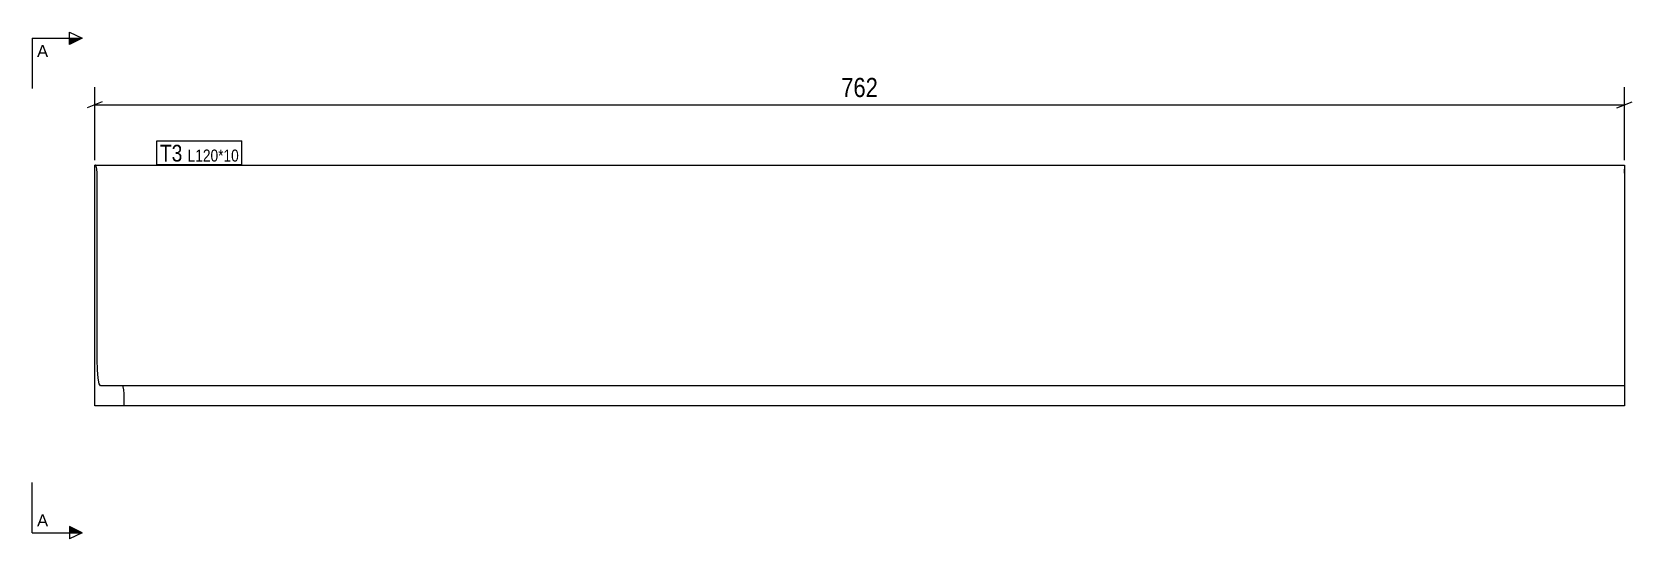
# Model space of a CAD drawing. Header units: millimetres. Extents: x 12 to 13369, y 5 to 260.
# Drawn here: x 5964 to 6761, y 7 to 260 of the extents above; entities that cross this region are included whole.
import ezdxf

# ---------------------------------------------------------------- set-up
doc = ezdxf.new("R2010")
doc.units = ezdxf.units.MM
doc.linetypes.add('DXK_LINE_DOT2', pattern=[3.9198, 1.9599, -1.9599])
for name, color, linetype in [('MÅLSÆTNING', 7, 'Continuous'), ('STÅL', 7, 'Continuous'), ('TEKST', 7, 'Continuous')]:
    doc.layers.add(name, color=color, linetype=linetype)
doc.styles.add('Arial', font='ARIAL.TTF', dxfattribs={"height": 0.2})
doc.styles.add('Arial Narrow', font='ARIALN.TTF', dxfattribs={"height": 0.2})

msp = doc.modelspace()

# ---------------------------------------------------------------- hatches: boundary and pattern name
at = {"layer": 'TEKST', "linetype": 'Continuous'}
for points in [[(5982.53, 253.82), (5982.53, 256.94), (5988.78, 256.94)], [(5982.53, 10.62), (5982.53, 13.75), (5988.78, 10.62)]]:
    msp.add_hatch(color=30, dxfattribs=at).paths.add_polyline_path(points)

# ---------------------------------------------------------------- linework, layer by layer
at = {"layer": 'MÅLSÆTNING', "color": 7, "linetype": 'Continuous'}
for p, q in [((5995.03, 196.28), (5995.03, 232.66)), ((6757.31, 196.28), (6757.31, 232.66)), ((5998.78, 225.29), (5991.28, 222.28)), ((5995.03, 223.78), (6757.31, 223.78)), ((6753.56, 222.28), (6761.06, 225.29))]:
    msp.add_line(p, q, dxfattribs=at)
at = {"layer": 'STÅL', "color": 2, "linetype": 'Continuous'}
for p, q in [((5995.03, 193.78), (6757.31, 193.78)), ((5995.03, 73.78), (5995.03, 193.78)), ((5995.76, 193.29), (5995.46, 193.78)), ((5996.02, 191.88), (5995.76, 193.29)), ((5996.2, 189.77), (5996.02, 191.88)), ((6757.31, 193.78), (6757.31, 73.78)), ((5996.26, 187.28), (5996.2, 189.77)), ((5996.26, 96.78), (5996.26, 187.28)), ((5996.38, 91.81), (5996.26, 96.78)), ((5996.72, 87.59), (5996.38, 91.81)), ((5997.24, 84.77), (5996.72, 87.59)), ((5997.85, 83.78), (5997.24, 84.77)), ((6757.31, 83.78), (5997.85, 83.78)), ((6009.27, 83.29), (6008.96, 83.78)), ((6009.53, 81.88), (6009.27, 83.29)), ((6009.7, 79.77), (6009.53, 81.88)), ((6009.76, 77.28), (6009.7, 79.77)), ((6757.31, 73.78), (5995.03, 73.78)), ((6009.76, 73.78), (6009.76, 77.28))]:
    msp.add_line(p, q, dxfattribs=at)
at = {"layer": 'STÅL', "color": 7, "linetype": 'DXK_LINE_DOT2'}
for p, q in [((5995.46, 193.78), (5995.03, 193.78)), ((6757.31, 189.77), (6757.31, 193.78))]:
    msp.add_line(p, q, dxfattribs=at)
at = {"layer": 'TEKST', "color": 30, "linetype": 'Continuous'}
for p, q in [((5982.53, 253.82), (5982.53, 260.07)), ((5982.53, 260.07), (5988.78, 256.94)), ((5988.78, 256.94), (5982.53, 253.82)), ((5988.78, 10.62), (5982.53, 13.75)), ((5982.53, 13.75), (5982.53, 7.5)), ((5988.78, 10.62), (5982.53, 7.5))]:
    msp.add_line(p, q, dxfattribs=at)

# ---------------------------------------------------------------- wipeouts: each hides what was drawn before it
at = {"color": 0, "linetype": 'Continuous'}
for points in [[(5971.83, 247.57), (5971.83, 253.82), (5966.28, 253.82), (5966.28, 247.57)], [(5971.83, 13.75), (5971.83, 20), (5966.28, 20), (5966.28, 13.75)]]:
    msp.add_wipeout(points, dxfattribs=at).dxf.layer = 'TEKST'

# ---------------------------------------------------------------- next in the draw order: linework, layer by layer
at = {"layer": 'TEKST', "color": 30, "linetype": 'Continuous'}
for p, q in [((5963.78, 256.94), (5963.78, 231.94)), ((5963.78, 256.94), (5988.78, 256.94)), ((5963.78, 10.62), (5963.78, 35.62)), ((5963.78, 10.62), (5988.78, 10.62))]:
    msp.add_line(p, q, dxfattribs=at)

# ---------------------------------------------------------------- next in the draw order: texts
at = {"layer": 'TEKST', "color": 96, "linetype": 'Continuous', "style": 'Arial'}
for p in [(5966.28, 247.57), (5966.28, 13.75)]:
    msp.add_text('A', height=5.97, dxfattribs=at).set_placement(p)

# ---------------------------------------------------------------- next in the draw order: wipeouts: each hides what was drawn before it
at = {"color": 0}
for points, layer in [([(6387.31, 225.66), (6387.31, 239.66), (6365.03, 239.66), (6365.03, 225.66)], 'MÅLSÆTNING'), ([(6038.71, 195.53), (6038.71, 204.28), (6027.53, 204.28), (6027.53, 195.53)], 'TEKST')]:
    msp.add_wipeout(points, dxfattribs=at).dxf.layer = layer

# ---------------------------------------------------------------- next in the draw order: texts
at = {"layer": 'MÅLSÆTNING', "color": 3, "style": 'Arial Narrow'}
msp.add_text('762', height=9.544, dxfattribs=at).set_placement((6367.03, 227.66))

# ---------------------------------------------------------------- next in the draw order: wipeouts: each hides what was drawn before it
at = {"color": 0}
msp.add_wipeout([(6038.71, 195.53), (6038.71, 204.28), (6027.53, 204.28), (6027.53, 195.53)], dxfattribs=at).dxf.layer = 'TEKST'

# ---------------------------------------------------------------- next in the draw order: linework, layer by layer
at = {"layer": 'TEKST', "color": 7, "linetype": 'Continuous'}
for p, q in [((6026.03, 205.78), (6068.35, 205.78)), ((6026.03, 194.03), (6026.03, 205.78))]:
    msp.add_line(p, q, dxfattribs=at)

# ---------------------------------------------------------------- next in the draw order: wipeouts: each hides what was drawn before it
at = {"color": 0}
msp.add_wipeout([(6066.85, 195.53), (6066.85, 201.78), (6041.34, 201.78), (6041.34, 195.53)], dxfattribs=at).dxf.layer = 'TEKST'

# ---------------------------------------------------------------- next in the draw order: wipeouts: each hides what was drawn before it
msp.add_wipeout([(6066.85, 195.53), (6066.85, 201.78), (6041.34, 201.78), (6041.34, 195.53)], dxfattribs=at).dxf.layer = 'TEKST'

# ---------------------------------------------------------------- next in the draw order: linework, layer by layer
at = {"layer": 'TEKST', "color": 7, "linetype": 'Continuous'}
for p, q in [((6068.35, 194.03), (6068.35, 205.78)), ((6026.03, 194.03), (6068.35, 194.03))]:
    msp.add_line(p, q, dxfattribs=at)

# ---------------------------------------------------------------- next in the draw order: texts
at = {"layer": 'TEKST', "color": 3, "style": 'Arial Narrow'}
for s, height, p in [('T3', 8.351, (6027.53, 195.53)), ('L120*10', 5.965, (6041.34, 195.53))]:
    msp.add_text(s, height=height, dxfattribs=at).set_placement(p)

doc.saveas('drawing.dxf')
